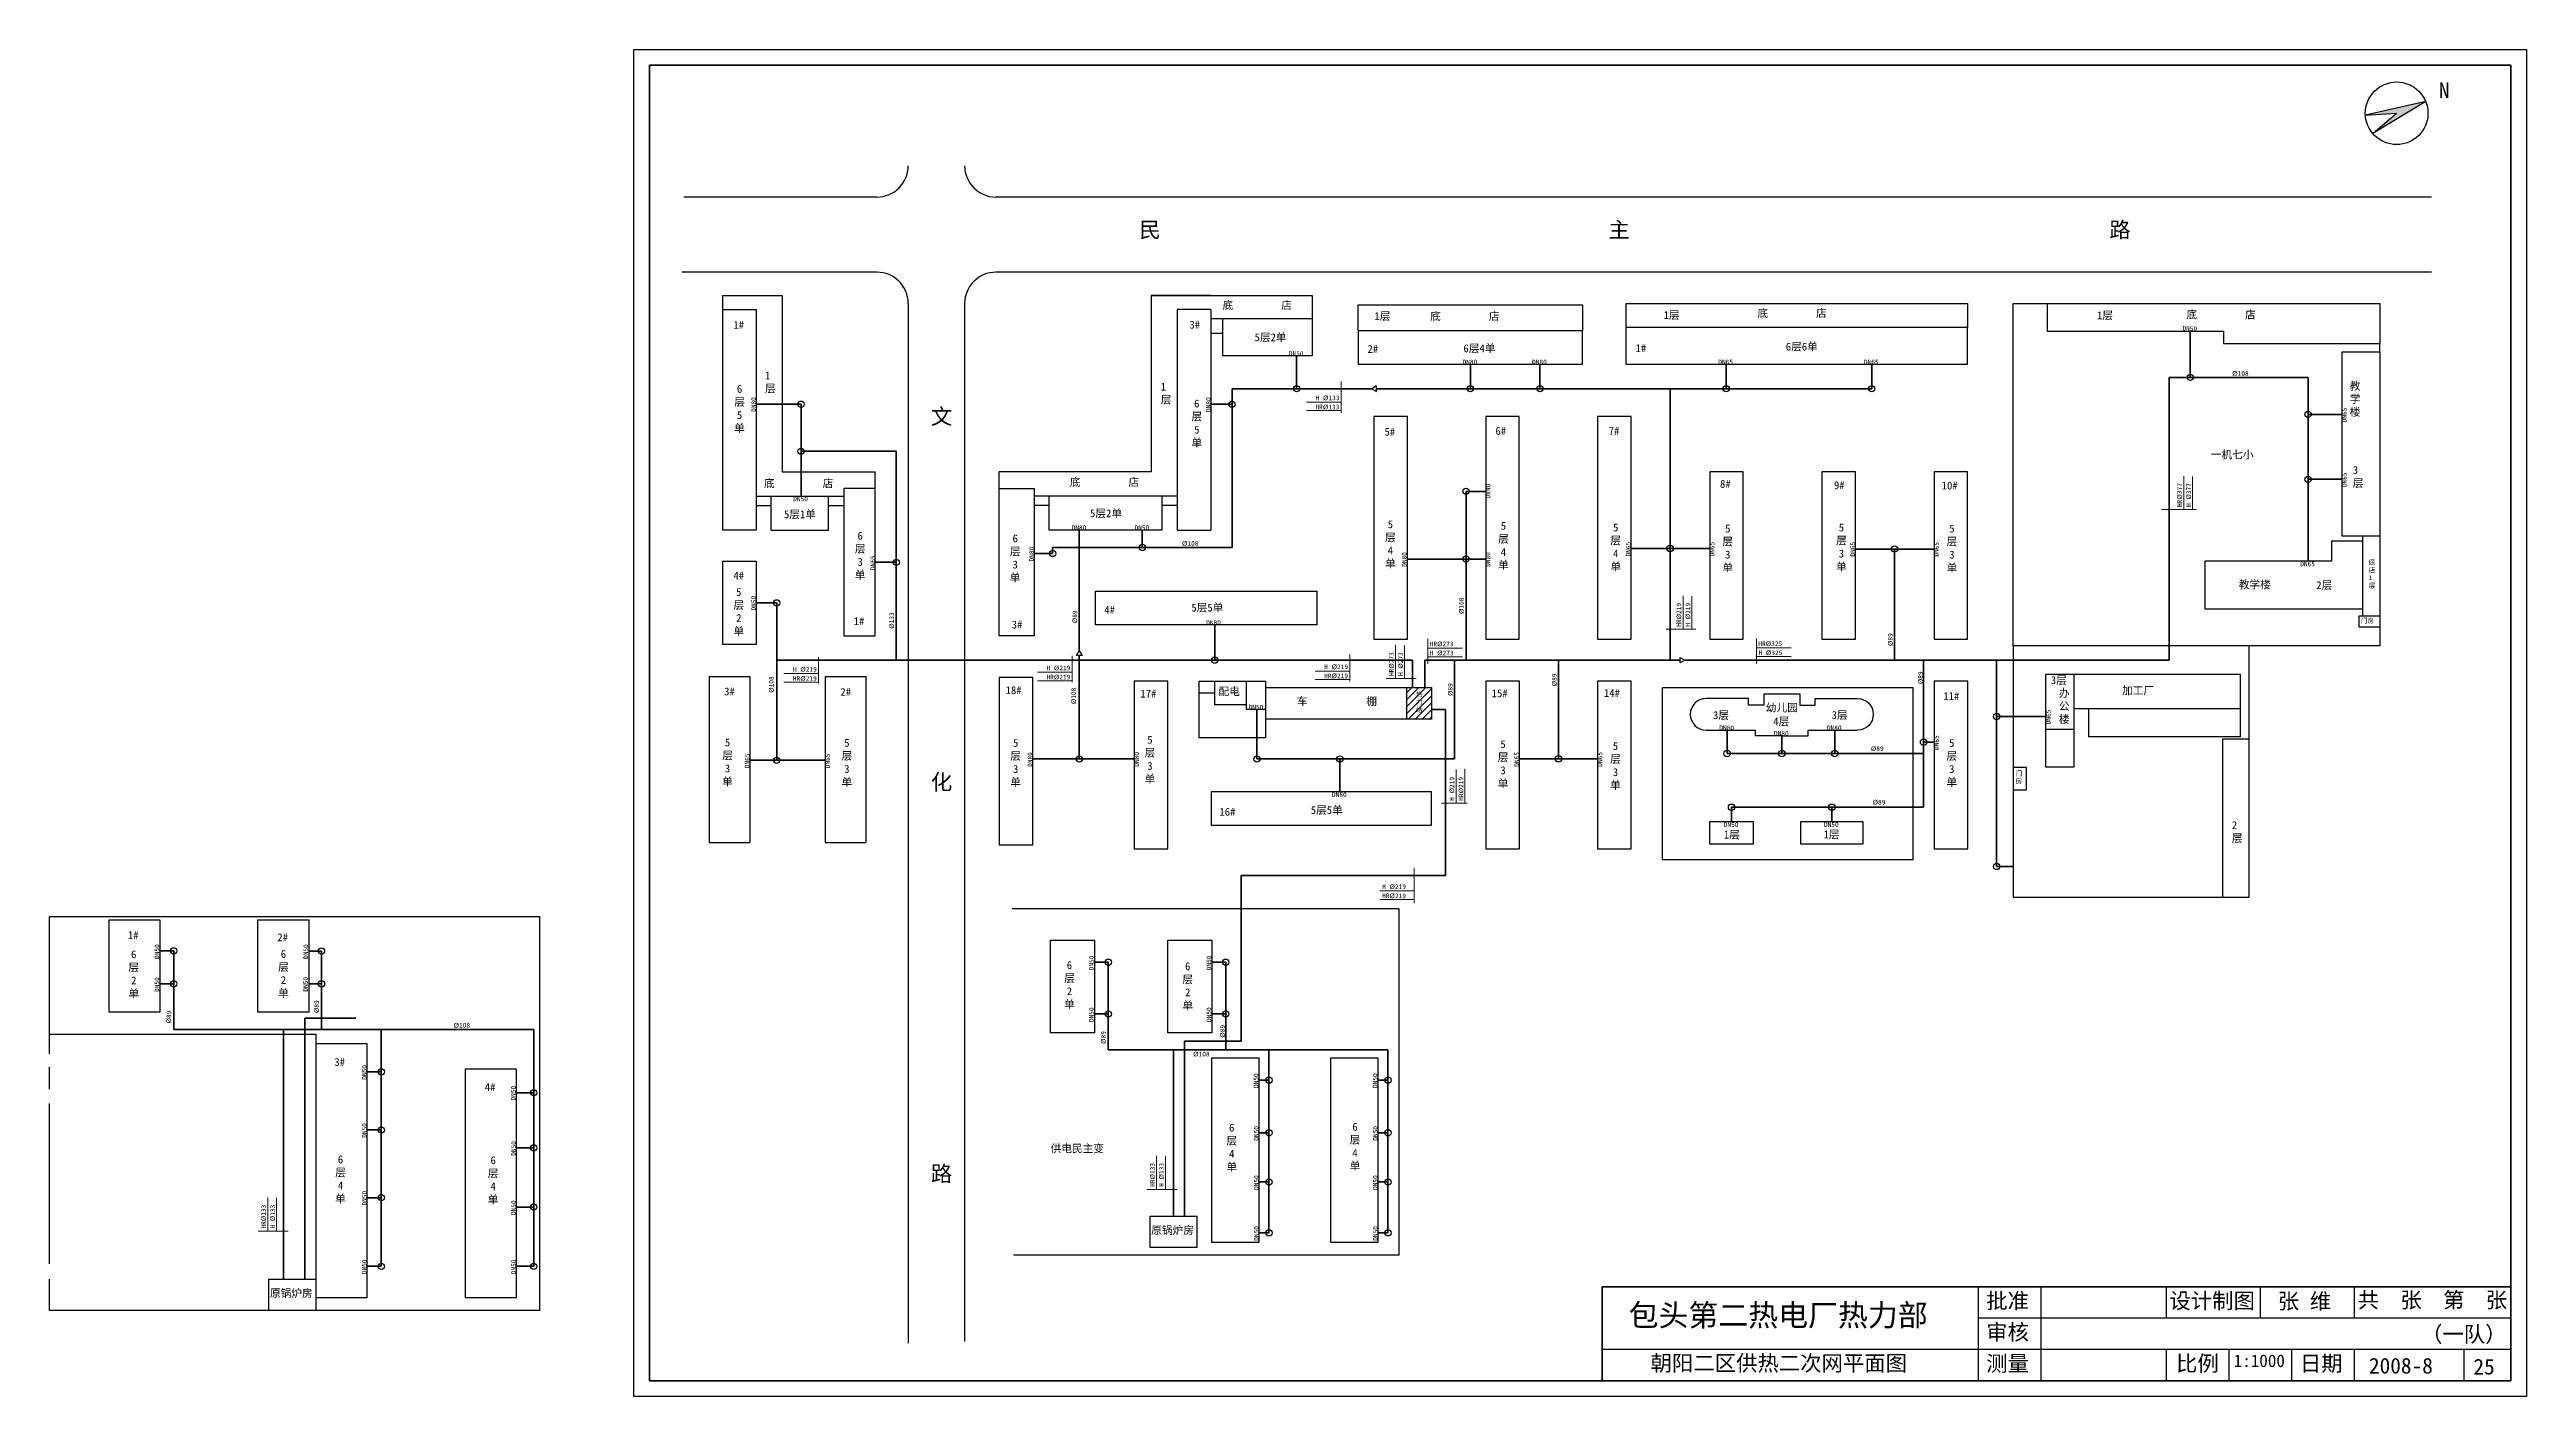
# Model space of a CAD drawing. Header units: millimetres. Extents: x 524 to 1314, y 285 to 715.
import ezdxf

# ---------------------------------------------------------------- set-up
doc = ezdxf.new("R2010")
doc.units = ezdxf.units.MM
doc.layers.add('围栏', color=3, linetype='Continuous')
doc.layers.add('边线', color=1, linetype='Continuous')
doc.layers.add('标注', color=7, linetype='Continuous', lineweight=18)
doc.layers.add('管道', color=7, linetype='Continuous', lineweight=50)

msp = doc.modelspace()

# ---------------------------------------------------------------- hatches: boundary and pattern name
msp.add_hatch(color=256).paths.add_polyline_path([(1282.03, 698.75), (1262.78, 694.35), (1272.76, 695), (1265.14, 688.52)])
h = msp.add_hatch()
h.set_pattern_fill('ANSI31', color=256, scale=0.5, style=0)
h.paths.add_polyline_path([(964.74, 511.66), (956.74, 511.66), (956.74, 501.56), (964.74, 501.56)])
h.paths.add_polyline_path([(959.39, 510.69), (962.18, 510.69), (962.18, 502.59), (959.39, 502.59)], flags=24)

# ---------------------------------------------------------------- linework, layer by layer
at = {"lineweight": 40}
for p, q in [((715.18, 290.35), (715.18, 710.35)), ((715.18, 710.35), (1309.18, 710.35)), ((1309.18, 710.35), (1309.18, 290.35)), ((1309.18, 320.35), (1019.18, 320.35)), ((1019.18, 320.35), (1019.18, 290.35)), ((1309.18, 290.35), (715.18, 290.35))]:
    msp.add_line(p, q, dxfattribs=at)
for p, q in [((1282.03, 698.75), (1262.78, 694.35)), ((1282.03, 698.75), (1265.14, 688.52)), ((1262.78, 694.35), (1272.76, 695)), ((1265.14, 688.52), (1272.76, 695)), ((787.74, 668.26), (726.17, 668.26)), ((1283.86, 668.26), (825.74, 668.26)), ((787.74, 644.26), (725.53, 644.26)), ((1283.86, 644.26), (825.74, 644.26)), ((738.44, 636.86), (757.54, 636.86)), ((738.44, 636.86), (738.44, 632.36)), ((757.54, 636.86), (757.54, 580.56)), ((797.74, 634.26), (797.74, 302.32)), ((815.74, 634.26), (815.74, 302.94)), ((875.24, 636.86), (875.24, 580.56)), ((894.34, 636.86), (875.24, 636.86)), ((875.24, 636.86), (926.64, 636.86)), ((926.64, 636.86), (926.64, 629.36)), ((941.34, 633.86), (1012.94, 633.86)), ((941.34, 625.56), (941.34, 633.86)), ((1012.94, 633.86), (1012.94, 625.56)), ((1026.84, 626.66), (1026.84, 634.26)), ((1026.84, 634.26), (1135.84, 634.26)), ((1135.84, 634.26), (1135.84, 626.66)), ((1161.24, 634.26), (1161.24, 625.46)), ((1161.24, 634.26), (1267.34, 634.26)), ((1267.34, 634.26), (1267.34, 621.46)), ((738.44, 632.36), (738.44, 561.96)), ((738.44, 632.36), (749.24, 632.36)), ((749.24, 632.36), (749.24, 561.96)), ((883.54, 632.36), (883.54, 561.96)), ((894.34, 632.36), (883.54, 632.36)), ((894.34, 632.36), (894.34, 561.96)), ((926.64, 629.36), (894.34, 629.36)), ((898.14, 624.66), (894.34, 624.66)), ((898.14, 617.56), (898.14, 629.36)), ((926.64, 629.36), (926.64, 617.56)), ((1012.94, 625.56), (941.34, 625.56)), ((941.34, 625.56), (941.34, 614.86)), ((1012.94, 614.86), (1012.94, 625.56)), ((1026.84, 614.86), (1026.84, 626.66)), ((1135.84, 626.66), (1026.84, 626.66)), ((1135.84, 614.86), (1135.84, 626.66)), ((1161.24, 625.46), (1217.54, 625.46)), ((1217.54, 625.46), (1217.54, 621.46)), ((926.64, 617.56), (898.14, 617.56)), ((1217.54, 621.46), (1267.34, 621.46)), ((1255.34, 559.96), (1255.34, 618.86)), ((1255.34, 618.86), (1267.34, 618.86)), ((1267.34, 618.86), (1267.34, 559.96)), ((941.34, 614.86), (1012.94, 614.86)), ((1026.84, 614.86), (1135.84, 614.86)), ((946.34, 598.16), (946.34, 527.16)), ((957.04, 598.16), (946.34, 598.16)), ((957.04, 527.16), (957.04, 598.16)), ((992.74, 598.16), (982.04, 598.16)), ((982.04, 598.16), (982.04, 527.16)), ((992.74, 527.16), (992.74, 598.16)), ((1028.44, 598.16), (1017.74, 598.16)), ((1017.74, 598.16), (1017.74, 527.16)), ((1028.44, 527.16), (1028.44, 598.16)), ((757.54, 580.56), (787.24, 580.56)), ((787.24, 575.16), (787.24, 580.56)), ((826.74, 575.16), (826.74, 580.56)), ((875.24, 580.56), (826.74, 580.56)), ((1064.24, 580.56), (1053.54, 580.56)), ((1053.54, 580.56), (1053.54, 527.16)), ((1064.24, 527.16), (1064.24, 580.56)), ((1089.34, 580.56), (1089.34, 527.16)), ((1100.04, 580.56), (1089.34, 580.56)), ((1100.04, 527.16), (1100.04, 580.56)), ((1125.14, 580.56), (1125.14, 527.16)), ((1135.84, 580.56), (1125.14, 580.56)), ((1135.84, 527.16), (1135.84, 580.56)), ((749.24, 572.76), (777.14, 572.76)), ((749.24, 569.76), (754.04, 569.76)), ((754.04, 561.96), (754.04, 572.76)), ((772.34, 561.96), (772.34, 572.76)), ((772.34, 569.76), (777.14, 569.76)), ((787.24, 575.16), (777.14, 575.16)), ((777.14, 575.16), (777.14, 528.16)), ((787.24, 528.16), (787.24, 575.16)), ((826.74, 575.16), (837.94, 575.16)), ((826.74, 528.16), (826.74, 575.16)), ((837.94, 575.16), (837.94, 528.16)), ((883.54, 572.76), (837.94, 572.76)), ((842.74, 569.76), (837.94, 569.76)), ((842.74, 561.96), (842.74, 572.76)), ((878.74, 561.96), (878.74, 572.76)), ((883.54, 569.76), (878.74, 569.76)), ((749.24, 561.96), (738.44, 561.96)), ((754.04, 561.96), (772.34, 561.96)), ((878.74, 561.96), (842.74, 561.96)), ((883.54, 561.96), (894.34, 561.96)), ((1251.94, 558.51), (1251.94, 552.01)), ((1251.94, 558.51), (1261.84, 558.51)), ((1267.34, 559.96), (1255.34, 559.96)), ((1261.84, 559.96), (1261.84, 534.61)), ((1267.34, 559.96), (1267.34, 534.61)), ((738.44, 551.96), (738.44, 525.46)), ((738.44, 551.96), (749.24, 551.96)), ((749.24, 551.96), (749.24, 525.46)), ((1251.94, 552.01), (1211.54, 552.01)), ((1211.54, 552.01), (1211.54, 536.81)), ((857.54, 542.46), (928.14, 542.46)), ((857.54, 531.66), (857.54, 542.46)), ((928.14, 542.46), (928.14, 531.66)), ((928.14, 531.66), (857.54, 531.66)), ((1211.54, 536.81), (1261.84, 536.81)), ((1260.84, 530.91), (1260.84, 534.61)), ((1260.84, 534.61), (1267.34, 534.61)), ((1267.34, 530.91), (1260.84, 530.91)), ((1267.34, 534.61), (1267.34, 530.91)), ((749.24, 525.46), (738.44, 525.46)), ((777.14, 528.16), (787.24, 528.16)), ((837.94, 528.16), (826.74, 528.16)), ((946.34, 527.16), (957.04, 527.16)), ((982.04, 527.16), (992.74, 527.16)), ((1017.74, 527.16), (1028.44, 527.16)), ((1053.54, 527.16), (1064.24, 527.16)), ((1089.34, 527.16), (1100.04, 527.16)), ((1125.14, 527.16), (1135.84, 527.16)), ((734.24, 515.16), (734.24, 462.16)), ((734.24, 515.16), (747.24, 515.16)), ((747.24, 515.16), (747.24, 462.16)), ((771.24, 515.16), (784.24, 515.16)), ((771.24, 515.16), (771.24, 462.16)), ((784.24, 515.16), (784.24, 462.16)), ((826.74, 514.91), (826.74, 461.41)), ((837.49, 514.91), (826.74, 514.91)), ((837.49, 461.41), (837.49, 514.91)), ((1160.84, 498.41), (1160.84, 515.91)), ((1160.84, 515.91), (1169.74, 515.91)), ((1169.74, 515.91), (1169.74, 498.41)), ((1169.74, 515.91), (1222.81, 515.91)), ((1222.81, 515.91), (1222.81, 504.91)), ((880.64, 513.66), (869.89, 513.66)), ((869.89, 513.66), (869.89, 460.16)), ((880.64, 460.16), (880.64, 513.66)), ((890.54, 513.66), (911.74, 513.66)), ((890.54, 495.66), (890.54, 513.66)), ((895.64, 509.91), (890.54, 509.91)), ((895.64, 506.17), (895.64, 513.66)), ((905.74, 506.17), (895.64, 506.17)), ((905.74, 504.66), (905.74, 513.66)), ((911.74, 513.66), (911.74, 495.66)), ((911.74, 513.66), (911.74, 511.66)), ((911.74, 511.66), (956.74, 511.66)), ((956.74, 511.66), (956.74, 501.56)), ((956.74, 511.66), (964.74, 511.66)), ((964.74, 511.66), (964.74, 501.56)), ((982.04, 513.66), (982.04, 460.16)), ((992.79, 513.66), (982.04, 513.66)), ((992.79, 460.16), (992.79, 513.66)), ((1028.49, 513.66), (1017.74, 513.66)), ((1017.74, 513.66), (1017.74, 460.16)), ((1028.49, 460.16), (1028.49, 513.66)), ((1065.94, 506.06), (1065.94, 508.16)), ((1070.84, 506.06), (1065.94, 506.06)), ((1070.84, 509.66), (1082.24, 509.66)), ((1070.84, 509.66), (1070.84, 506.06)), ((1082.24, 509.66), (1082.24, 506.06)), ((1082.24, 506.06), (1087.14, 506.06)), ((1087.14, 506.06), (1087.14, 508.16)), ((1125.14, 513.66), (1125.14, 460.16)), ((1135.89, 513.66), (1125.14, 513.66)), ((1135.89, 460.16), (1135.89, 513.66)), ((911.74, 504.66), (905.74, 504.66)), ((956.74, 501.56), (911.74, 501.56)), ((964.74, 501.56), (956.74, 501.56)), ((1052.39, 498.06), (1068.14, 498.06)), ((1068.14, 496.26), (1068.14, 498.06)), ((1084.94, 496.26), (1084.94, 498.06)), ((1084.94, 498.06), (1100.69, 498.06)), ((1160.84, 486.21), (1160.84, 498.41)), ((1160.84, 498.41), (1169.74, 498.41)), ((1222.81, 504.91), (1169.74, 504.91)), ((1169.74, 498.41), (1169.74, 486.21)), ((1174.54, 495.91), (1174.54, 504.91)), ((1222.81, 504.91), (1222.81, 495.91)), ((911.74, 495.66), (890.54, 495.66)), ((1076.54, 496.26), (1068.14, 496.26)), ((1076.54, 496.26), (1084.94, 496.26)), ((1222.81, 495.91), (1174.54, 495.91)), ((1217.24, 444.71), (1217.24, 495.31)), ((1217.24, 495.31), (1225.64, 495.31)), ((1225.64, 444.71), (1225.64, 495.31)), ((1150.34, 486.21), (1154.54, 486.21)), ((1154.54, 486.21), (1154.54, 478.91)), ((1169.74, 486.21), (1160.84, 486.21)), ((964.74, 478.36), (894.39, 478.36)), ((894.39, 478.36), (894.39, 467.76)), ((964.74, 467.76), (964.74, 478.36)), ((1154.54, 478.91), (1150.34, 478.91)), ((894.39, 467.76), (964.74, 467.76)), ((1067.49, 468.76), (1053.49, 468.76)), ((1053.49, 468.76), (1053.49, 461.76)), ((1067.49, 461.76), (1067.49, 468.76)), ((1102.49, 468.76), (1082.49, 468.76)), ((1082.49, 468.76), (1082.49, 461.76)), ((1102.49, 461.76), (1102.49, 468.76)), ((734.24, 462.16), (747.24, 462.16)), ((771.24, 462.16), (784.24, 462.16)), ((826.74, 461.41), (837.49, 461.41)), ((869.89, 460.16), (880.64, 460.16)), ((982.04, 460.16), (992.79, 460.16)), ((1017.74, 460.16), (1028.49, 460.16)), ((1053.49, 461.76), (1067.49, 461.76)), ((1082.49, 461.76), (1102.49, 461.76)), ((1125.14, 460.16), (1135.89, 460.16)), ((1217.24, 444.71), (1225.64, 444.71)), ((542.6, 437.46), (558.9, 437.46)), ((542.6, 437.46), (542.6, 408.06)), ((558.9, 437.46), (558.9, 408.06)), ((590.1, 437.46), (590.1, 408.06)), ((590.1, 437.46), (606.4, 437.46)), ((606.4, 437.46), (606.4, 408.06)), ((843.14, 401.49), (843.14, 430.99)), ((843.14, 430.99), (857.14, 430.99)), ((857.14, 430.99), (857.14, 401.49)), ((880.64, 430.99), (894.64, 430.99)), ((880.64, 401.49), (880.64, 430.99)), ((894.64, 430.99), (894.64, 401.49)), ((558.9, 408.06), (542.6, 408.06)), ((606.4, 408.06), (590.1, 408.06)), ((608.7, 398.06), (625, 398.06)), ((608.7, 398.06), (608.7, 316.34)), ((625, 398.06), (625, 316.81)), ((857.14, 401.49), (843.14, 401.49)), ((894.64, 401.49), (880.64, 401.49)), ((656.3, 389.81), (656.3, 316.81)), ((672.6, 389.81), (656.3, 389.81)), ((672.6, 389.81), (672.6, 316.81)), ((894.64, 334.49), (894.64, 393.49)), ((894.64, 393.49), (909.64, 393.49)), ((909.64, 393.49), (909.64, 334.49)), ((909.64, 393.49), (909.64, 334.49)), ((932.64, 393.49), (947.64, 393.49)), ((932.64, 334.49), (932.64, 393.49)), ((947.64, 393.49), (947.64, 334.49)), ((874.93, 342.9), (889.93, 342.9)), ((874.93, 332.9), (874.93, 342.9)), ((889.93, 332.9), (889.93, 342.9)), ((889.93, 332.9), (874.93, 332.9)), ((909.64, 334.49), (894.64, 334.49)), ((947.64, 334.49), (932.64, 334.49)), ((593.7, 312.81), (593.7, 322.81)), ((593.7, 322.81), (608.7, 322.81)), ((625, 316.81), (608.7, 316.81)), ((672.6, 316.81), (656.3, 316.81)), ((1139.18, 320.35), (1139.18, 290.35)), ((1159.18, 320.35), (1159.18, 290.35)), ((1199.18, 320.35), (1199.18, 310.35)), ((1229.22, 320.35), (1229.22, 310.35)), ((1259.18, 320.35), (1259.18, 310.35)), ((608.7, 312.81), (593.7, 312.81)), ((1309.18, 310.35), (1139.18, 310.35)), ((1309.18, 300.35), (1019.18, 300.35)), ((1199.18, 300.35), (1199.18, 290.35)), ((1219.18, 300.35), (1219.18, 290.35)), ((1239.18, 300.35), (1239.18, 290.35)), ((1259.18, 300.35), (1259.18, 290.35)), ((1294.18, 300.35), (1294.18, 290.35))]:
    msp.add_line(p, q)
for points in [[(945.73, 607.08), (947.23, 606.21), (947.23, 607.94)], [(852.34, 523.39), (853.21, 521.89), (851.48, 521.89)], [(1045.55, 520.4), (1044.05, 519.54), (1044.05, 521.27)]]:
    msp.add_lwpolyline(points, close=True)
for points in [[(1065.94, 508.16), (1052.39, 508.16, 1), (1052.39, 498.06, -1)], [(1087.14, 508.16), (1100.69, 508.16, -1), (1100.69, 498.06, -1)]]:
    msp.add_lwpolyline(points, format="xyb")
for centre, radius in [((1272.76, 695), 10), ((1206.88, 610.69), 1), ((763.52, 602.12), 1), ((901.08, 602.1), 1), ((921.68, 607.08), 1), ((977.14, 607.08), 1), ((999.35, 607.08), 1), ((1058.79, 607.08), 1), ((1105.24, 607.08), 1), ((1244.5, 598.88), 1), ((763.52, 587.11), 1), ((1244.5, 578.17), 1), ((975.77, 574.3), 1), ((843.81, 554.47), 1), ((872.45, 556.38), 1), ((975.77, 552.68), 1), ((1040.9, 556.07), 1), ((1112.5, 555.88), 1), ((793.92, 551.66), 1), ((755.77, 538.71), 1), ((895.57, 520.4), 1), ((1145.09, 502.41), 1), ((1059.08, 490.6), 1), ((1076.54, 490.6), 1), ((1093.44, 490.6), 1), ((1121.77, 494.24), 1), ((755.77, 488.46), 1), ((852.34, 488.89), 1), ((909.04, 488.87), 1), ((935.48, 488.87), 1), ((1005.28, 488.9), 1), ((1060.49, 473.49), 1), ((1092.49, 473.49), 1), ((1145.09, 454.55), 1), ((563.34, 427.61), 1), ((610.48, 427.53), 1), ((861.58, 424), 1), ((899.08, 424), 1), ((563.34, 417.07), 1), ((610.48, 417.07), 1), ((861.58, 407.46), 1), ((899.08, 407.46), 1), ((629.57, 389), 1), ((912.85, 386.34), 1), ((950.85, 386.34), 1), ((678.21, 382.33), 1), ((629.57, 370.42), 1), ((678.21, 364.71), 1), ((912.85, 369.53), 1), ((950.85, 369.53), 1), ((629.57, 348.8), 1), ((912.85, 353.82), 1), ((950.85, 353.82), 1), ((678.21, 345.81), 1), ((912.85, 337.58), 1), ((950.85, 337.58), 1), ((629.57, 326.9), 1), ((678.21, 326.9), 1)]:
    msp.add_circle(centre, radius)
for centre, start, end in [((787.74, 678.26), 270, 0), ((825.74, 678.26), 180, 270), ((787.74, 634.26), 0, 90), ((825.74, 634.26), 90, 180)]:
    msp.add_arc(centre, 10, start, end)
at = {"layer": '围栏'}
for p, q in [((1150.34, 634.26), (1161.24, 634.26)), ((1150.34, 525.01), (1150.34, 634.26)), ((1267.34, 618.86), (1267.34, 621.46)), ((1267.34, 530.91), (1267.34, 525.01)), ((1267.34, 525.01), (1150.34, 525.01)), ((1150.34, 525.01), (1150.34, 444.71)), ((1225.64, 495.31), (1225.64, 525.01)), ((1038.49, 456.76), (1038.49, 511.56)), ((1118.49, 511.56), (1038.49, 511.56)), ((1118.49, 456.76), (1118.49, 511.56)), ((1038.49, 456.76), (1118.49, 456.76)), ((1150.34, 444.71), (1217.24, 444.71)), ((523.7, 438.61), (680.1, 438.61)), ((523.7, 394.76), (523.7, 438.61)), ((680.1, 438.61), (680.1, 312.81)), ((954.39, 441.04), (830.88, 441.04)), ((954.39, 330.49), (954.39, 441.04)), ((523.7, 401.06), (608.7, 401.06)), ((608.7, 401.06), (608.7, 312.81)), ((523.7, 383.48), (523.7, 390.52)), ((523.7, 327.71), (523.7, 378.92)), ((954.39, 330.49), (831.3, 330.49)), ((523.7, 312.81), (523.7, 322.75)), ((680.1, 312.81), (523.7, 312.81))]:
    msp.add_line(p, q, dxfattribs=at)
at = {"layer": '标注'}
for p, q in [((935.95, 599.39), (935.95, 609.42)), ((935.95, 602.77), (924.86, 602.77)), ((935.95, 600.06), (924.86, 600.06)), ((1204.82, 568.51), (1204.82, 579.17)), ((1207.62, 568.51), (1207.62, 579.09)), ((1208.83, 568.51), (1197.76, 568.51)), ((1045.04, 530.3), (1045.04, 540.96)), ((1047.84, 530.3), (1047.84, 540.87)), ((1049.06, 530.3), (1039.61, 530.3)), ((850.07, 513.36), (850.07, 521.8)), ((938.7, 513.73), (938.7, 522.18)), ((953.3, 514.53), (953.3, 525.19)), ((956.1, 514.53), (956.1, 525.11)), ((963.57, 519.22), (963.57, 527.22)), ((963.57, 524.23), (974.67, 524.23)), ((1068.47, 519.29), (1068.47, 527.3)), ((1068.47, 524.3), (1079.56, 524.3)), ((769.15, 516.12), (758.05, 516.12)), ((769.15, 512.92), (769.15, 521.36)), ((850.07, 516.56), (838.97, 516.56)), ((850.07, 513.85), (838.97, 513.85)), ((938.7, 516.93), (927.61, 516.93)), ((938.7, 514.23), (927.61, 514.23)), ((959.82, 514.53), (950.23, 514.53)), ((963.57, 521.52), (974.67, 521.52)), ((1068.47, 521.6), (1079.56, 521.6)), ((769.15, 513.41), (758.05, 513.41)), ((972.61, 474.72), (972.61, 485.53)), ((975.41, 474.72), (975.41, 485.71)), ((976.12, 474.72), (967.94, 474.72)), ((959.18, 442.82), (959.18, 453.96)), ((948.2, 446.72), (959.18, 446.72)), ((948.36, 444.02), (959.18, 444.02)), ((877.01, 351.47), (877.01, 362.14)), ((879.81, 351.47), (879.81, 362.05)), ((593.37, 338.16), (593.37, 348.82)), ((596.17, 338.16), (596.17, 348.73)), ((883.53, 351.47), (873.93, 351.47)), ((599.89, 338.16), (590.29, 338.16))]:
    msp.add_line(p, q, dxfattribs=at)
at = {"layer": '管道'}
for p, q in [((1206.88, 610.69), (1206.88, 625.46)), ((921.68, 607.08), (921.68, 617.56)), ((977.14, 614.86), (977.14, 607.08)), ((999.35, 607.08), (999.35, 614.86)), ((1058.79, 607.08), (1058.79, 614.86)), ((1105.24, 607.08), (1105.24, 614.86)), ((1200.18, 520.4), (1200.18, 610.69)), ((1200.18, 610.69), (1244.5, 610.69)), ((1244.5, 610.69), (1244.5, 552.01)), ((763.52, 602.12), (749.24, 602.12)), ((763.52, 587.11), (763.52, 602.12)), ((901.08, 602.1), (894.34, 602.1)), ((901.08, 607.08), (901.08, 556.38)), ((945.73, 607.08), (901.08, 607.08)), ((1040.9, 607.08), (947.23, 607.08)), ((1040.9, 520.4), (1040.9, 607.08)), ((1040.9, 607.08), (1105.24, 607.08)), ((1244.5, 598.88), (1255.34, 598.88)), ((793.92, 587.11), (763.52, 587.11)), ((763.52, 587.11), (763.52, 572.76)), ((793.92, 520.4), (793.92, 587.11)), ((1244.5, 578.17), (1255.34, 578.17)), ((975.77, 552.68), (975.77, 574.3)), ((975.77, 574.3), (982.04, 574.3)), ((852.34, 523.39), (852.34, 561.96)), ((872.45, 556.38), (872.45, 561.96)), ((843.81, 554.47), (837.94, 554.47)), ((901.08, 556.38), (843.81, 556.38)), ((843.81, 556.38), (843.81, 554.47)), ((1040.9, 556.07), (1028.44, 556.07)), ((1040.9, 556.07), (1053.54, 556.07)), ((1112.5, 555.88), (1100.04, 555.88)), ((1112.5, 520.4), (1112.5, 555.88)), ((1112.5, 555.88), (1125.14, 555.88)), ((787.24, 551.66), (793.92, 551.66)), ((975.77, 552.68), (957.04, 552.68)), ((975.77, 520.4), (975.77, 552.68)), ((975.77, 552.68), (982.04, 552.68)), ((755.77, 538.71), (749.24, 538.71)), ((755.77, 520.4), (755.77, 538.71)), ((895.57, 520.4), (895.57, 531.66)), ((852.34, 520.4), (852.34, 521.89)), ((958.66, 520.4), (755.77, 520.4)), ((755.77, 520.4), (755.77, 488.46)), ((852.34, 520.4), (852.34, 488.89)), ((958.66, 511.66), (958.66, 520.4)), ((962.66, 511.66), (962.66, 520.4)), ((962.66, 520.4), (1044.05, 520.4)), ((972.1, 520.4), (972.1, 488.87)), ((1005.28, 520.4), (1005.28, 488.9)), ((1045.55, 520.4), (1145.09, 520.4)), ((1121.77, 520.4), (1121.77, 473.49)), ((1145.09, 520.4), (1145.09, 454.55)), ((1145.09, 520.4), (1200.18, 520.4)), ((909.04, 488.87), (909.04, 504.66)), ((964.74, 504.66), (969.25, 504.66)), ((969.25, 504.66), (969.25, 451.65)), ((1059.08, 490.6), (1059.08, 498.06)), ((1093.44, 490.6), (1093.44, 498.06)), ((1145.09, 502.41), (1160.84, 502.41)), ((1121.77, 490.6), (1059.08, 490.6)), ((1076.54, 496.26), (1076.54, 490.6)), ((1121.77, 494.24), (1125.14, 494.24)), ((755.77, 488.46), (747.24, 488.46)), ((755.77, 488.46), (771.24, 488.46)), ((852.34, 488.89), (837.49, 488.89)), ((852.34, 488.89), (869.89, 488.89)), ((935.48, 488.87), (909.04, 488.87)), ((972.1, 488.87), (935.48, 488.87)), ((935.48, 488.87), (935.48, 478.36)), ((1005.28, 488.9), (992.79, 488.9)), ((1005.28, 488.9), (1017.74, 488.9)), ((1121.77, 473.49), (1060.49, 473.49)), ((1060.49, 468.76), (1060.49, 473.49)), ((1092.49, 468.76), (1092.49, 473.49)), ((969.25, 451.65), (903.99, 451.65)), ((903.99, 451.65), (903.99, 398.73)), ((1145.09, 454.55), (1150.34, 454.55)), ((563.34, 427.61), (558.9, 427.61)), ((563.34, 402.53), (563.34, 427.61)), ((610.48, 427.53), (606.4, 427.53)), ((610.48, 402.53), (610.48, 427.53)), ((861.58, 424), (857.14, 424)), ((861.58, 396), (861.58, 424)), ((899.08, 424), (894.64, 424)), ((899.08, 396), (899.08, 424)), ((563.34, 417.07), (558.9, 417.07)), ((610.48, 417.07), (606.4, 417.07)), ((621.43, 406.08), (605.15, 406.08)), ((605.15, 406.08), (605.15, 322.81)), ((861.58, 407.46), (857.14, 407.46)), ((899.08, 407.46), (894.64, 407.46)), ((598.41, 402.53), (563.34, 402.53)), ((598.41, 322.81), (598.41, 402.53)), ((598.41, 402.53), (610.48, 402.53)), ((610.48, 402.53), (629.57, 402.53)), ((629.57, 402.53), (629.57, 326.9)), ((629.57, 402.53), (678.21, 402.53)), ((678.21, 402.53), (678.21, 326.9)), ((861.58, 396), (950.85, 396)), ((882.43, 342.9), (882.43, 396)), ((885.9, 342.9), (885.9, 398.73)), ((885.9, 398.73), (903.99, 398.73)), ((912.85, 396), (912.85, 337.58)), ((950.85, 396), (950.85, 337.58)), ((629.57, 389), (625, 389)), ((672.6, 382.33), (678.21, 382.33)), ((909.64, 386.34), (912.85, 386.34)), ((947.64, 386.34), (950.85, 386.34)), ((629.57, 370.42), (625, 370.42)), ((678.21, 364.71), (672.6, 364.71)), ((912.85, 369.53), (909.64, 369.53)), ((950.85, 369.53), (947.64, 369.53)), ((629.57, 348.8), (625, 348.8)), ((912.85, 353.82), (909.64, 353.82)), ((950.85, 353.82), (947.64, 353.82)), ((678.21, 345.81), (672.6, 345.81)), ((912.85, 337.58), (909.64, 337.58)), ((950.85, 337.58), (947.64, 337.58)), ((629.57, 326.9), (625, 326.9)), ((678.21, 326.9), (672.6, 326.9))]:
    msp.add_line(p, q, dxfattribs=at)
at = {"layer": '边线'}
for p, q in [((710.18, 715.35), (1314.18, 715.35)), ((710.18, 285.35), (710.18, 715.35)), ((1314.18, 715.35), (1314.18, 285.35)), ((1314.18, 285.35), (710.18, 285.35))]:
    msp.add_line(p, q, dxfattribs=at)

# ---------------------------------------------------------------- texts
at = {"attachment_point": 1}
for s, insert, char_height, width in [('N', (1286.23, 704.84), 5, 13.437), ('{\\fFangSong_GB2312|b0|i0|c134|p49;批准}', (1141.77, 318.41), 5, 88.5221), ('{\\fFangSong_GB2312|b0|i0|c134|p49;设计制图}', (1200.24, 318.41), 5, 88.5221), ('{\\fFangSong_GB2312|b0|i0|c134|p49;共  张  第  张}', (1260.32, 318.68), 5, 88.5221), ('{\\fSimHei|b0|i0|c134|p2;包头第二热电厂热力部}', (1027.63, 314.81), 7, 133.3392), ('{\\fFangSong_GB2312|b0|i0|c134|p49;审核}', (1141.77, 308.41), 5, 88.5221), ('{\\fSimSun|b0|i0|c134|p54;朝阳二区供热二次网平面图}', (1034.66, 298.51), 5, 120.8579), ('{\\fFangSong_GB2312|b0|i0|c134|p49;测量}', (1141.77, 298.41), 5, 88.5221), ('{\\fFangSong_GB2312|b0|i0|c134|p49;比例}', (1202.36, 298.41), 5, 88.5221), ('{\\fFangSong_GB2312|b0|i0|c134|p49;日期}', (1241.85, 298.41), 5, 88.5221)]:
    msp.add_mtext(s, dxfattribs=dict(at, insert=insert, char_height=char_height, width=width))
at = {"layer": '标注'}
for s, insert, char_height, width, attachment_point in [('{\\fSimSun|b0|i0|c134|p54;民                                          主                                             路}', (871.5, 660.32), 5, 370.0665, 1), ('{\\fSimSun|b0|i0|c134|p54;底         店}', (898.05, 634.97), 2.5, 23.5999, 1), ('{\\fSimSun|b0|i0|c134|p54;底         店}', (1068.74, 632.43), 2.5, 23.5999, 1), ('1#', (741.93, 628.7), 2.5, 6.8406, 1), ('3#', (887.49, 628.76), 2.5, 6.8406, 1), ('5{\\fSimSun|b0|i0|c134|p54;层}2{\\fSimSun|b0|i0|c134|p54;单}', (913.38, 623.33), 2.5, 13.0497, 5), ('1{\\fSimSun|b0|i0|c134|p54;层}', (946.52, 631.5), 2.5, 6.3901, 1), ('{\\fSimSun|b0|i0|c134|p54;底         店}', (964.31, 631.45), 2.5, 23.5999, 1), ('1{\\fSimSun|b0|i0|c134|p54;层}', (1038.79, 631.84), 2.5, 6.3901, 1), ('1{\\fSimSun|b0|i0|c134|p54;层}', (1177.14, 631.76), 2.5, 6.3901, 1), ('DN50', (1204.39, 627.04), 1.5, 5.7342, 1), ('{\\fSimSun|b0|i0|c134|p54;底         店}', (1205.65, 631.95), 2.5, 23.5999, 1), ('DN50', (919.21, 619.06), 1.5, 5.7342, 1), ('2#', (944.3, 621.01), 2.5, 6.8406, 1), ('6{\\fSimSun|b0|i0|c134|p54;层}4{\\fSimSun|b0|i0|c134|p54;单}', (980.04, 619.8), 2.5, 13.0497, 5), ('1#', (1029.87, 621.27), 2.5, 6.8406, 1), ('6{\\fSimSun|b0|i0|c134|p54;层}6{\\fSimSun|b0|i0|c134|p54;单}', (1082.92, 620.35), 2.5, 13.0497, 5), ('1{\\fSimSun|b0|i0|c134|p54;层}', (752.03, 612.56), 2.5, 0.8714, 1), ('1{\\fSimSun|b0|i0|c134|p54;层}', (878.32, 608.96), 2.5, 0.8714, 1), ('DN80', (974.65, 616.36), 1.5, 5.7342, 1), ('DN80', (996.82, 616.36), 1.5, 5.7342, 1), ('DN65', (1056.27, 616.36), 1.5, 5.7342, 1), ('DN65', (1102.74, 616.36), 1.5, 5.7342, 1), ('%%C108', (1220.27, 612.7), 1.5, 14.9469, 1), ('{\\fSimSun|b0|i0|c134|p54;教学楼}', (1257.76, 609.22), 2.5, 2.7533, 1), ('6{\\fSimSun|b0|i0|c134|p54;\\P层\\P}5{\\fSimSun|b0|i0|c134|p54;\\P单}', (743.91, 600.61), 2.5, 13.0497, 5), ('{\\fSimSun|b0|i0|c134|p54;文\\P\\P\\P\\P\\P\\P\\P\\P\\P\\P\\P\\P\\P\\P化\\P\\P\\P\\P\\P\\P\\P\\P\\P\\P\\P\\P\\P\\P\\P路}', (804.97, 600.71), 5, 5.1847, 1), ('6{\\fSimSun|b0|i0|c134|p54;\\P层\\P}5{\\fSimSun|b0|i0|c134|p54;\\P单}', (889.83, 595.95), 2.5, 13.0497, 5), ('HR%%C133', (935.34, 601.98), 1.5, 13.5393, 3), ('H %%C133', (935.37, 604.89), 1.5, 13.5629, 3), ('5#', (949.73, 594.59), 2.5, 6.8406, 1), ('6#', (985.16, 594.83), 2.5, 6.8406, 1), ('7#', (1021.3, 594.83), 2.5, 6.8406, 1), ('{\\fSimSun|b0|i0|c134|p54;\\H0.5x;一机七小}', (1213.44, 587.28), 5, 16.9887, 1), ('{\\fSimSun|b0|i0|c134|p54;底         店}', (751.7, 578.12), 2.5, 23.5999, 1), ('{\\fSimSun|b0|i0|c134|p54;底         店}', (849.3, 578.49), 2.5, 23.5999, 1), ('8#', (1056.82, 577.93), 2.5, 6.8406, 1), ('9#', (1093.18, 577.5), 2.5, 6.8406, 1), ('10#', (1127.56, 577.41), 2.5, 8.1776, 1), ('3{\\fSimSun|b0|i0|c134|p54;层}', (1258.75, 582.35), 2.5, 0.8714, 1), ('DN50', (761.04, 572.65), 1.5, 5.7342, 1), ('5{\\fSimSun|b0|i0|c134|p54;层}1{\\fSimSun|b0|i0|c134|p54;单}', (763.19, 566.82), 2.5, 13.0497, 5), ('6{\\fSimSun|b0|i0|c134|p54;\\P层\\P}3{\\fSimSun|b0|i0|c134|p54;\\P单}', (782.41, 553.73), 2.5, 13.0497, 5), ('DN80', (849.88, 563.46), 1.5, 5.7342, 1), ('5{\\fSimSun|b0|i0|c134|p54;层}2{\\fSimSun|b0|i0|c134|p54;单}', (860.86, 567.13), 2.5, 13.0497, 5), ('DN50', (869.94, 563.46), 1.5, 5.7342, 1), ('5{\\fSimSun|b0|i0|c134|p54;\\P层\\P}4{\\fSimSun|b0|i0|c134|p54;\\P单}', (951.62, 557.4), 2.5, 13.0497, 5), ('5{\\fSimSun|b0|i0|c134|p54;\\P层\\P}4{\\fSimSun|b0|i0|c134|p54;\\P单}', (987.7, 556.91), 2.5, 13.0497, 5), ('5{\\fSimSun|b0|i0|c134|p54;\\P层\\P}4{\\fSimSun|b0|i0|c134|p54;\\P单}', (1023.53, 556.38), 2.5, 13.0497, 5), ('5{\\fSimSun|b0|i0|c134|p54;\\P层\\P}3{\\fSimSun|b0|i0|c134|p54;\\P单}', (1059.28, 556.05), 2.5, 13.0497, 5), ('5{\\fSimSun|b0|i0|c134|p54;\\P层\\P}3{\\fSimSun|b0|i0|c134|p54;\\P单}', (1095.57, 556.37), 2.5, 13.0497, 5), ('5{\\fSimSun|b0|i0|c134|p54;\\P层\\P}3{\\fSimSun|b0|i0|c134|p54;\\P单}', (1130.83, 556.04), 2.5, 13.0497, 5), ('6{\\fSimSun|b0|i0|c134|p54;\\P层\\P}3{\\fSimSun|b0|i0|c134|p54;\\P单}', (831.88, 552.88), 2.5, 13.0497, 5), ('%%C108', (885.1, 558.47), 1.5, 14.9469, 1), ('4#', (741.96, 548.64), 2.5, 6.8406, 1), ('{\\fSimSun|b0|i0|c134|p54;教学楼}', (1222.36, 545.8), 2.5, 17.3635, 1), ('DN65', (1241.99, 551.89), 1.5, 5.7342, 1), ('2{\\fSimSun|b0|i0|c134|p54;层}', (1247.1, 545.6), 2.5, 6.3901, 1), ('{\\fSimSun|b0|i0|c134|p54;底店}1{\\fSimSun|b0|i0|c134|p54;层}', (1263.83, 552.45), 1.5, 1.9377, 1), ('5{\\fSimSun|b0|i0|c134|p54;\\P层\\P}2{\\fSimSun|b0|i0|c134|p54;\\P单}', (743.66, 535.78), 2.5, 13.0497, 5), ('4#', (860.32, 537.72), 2.5, 6.8406, 1), ('5{\\fSimSun|b0|i0|c134|p54;层}5{\\fSimSun|b0|i0|c134|p54;单}', (893.2, 537.03), 2.5, 13.0497, 5), ('1#', (780.34, 534.12), 2.5, 6.8406, 1), ('3#', (830.78, 533.02), 2.5, 6.8406, 1), ('DN80', (892.84, 533.16), 1.5, 5.7342, 1), ('{\\fSimSun|b0|i0|c134|p54;\\H0.9877x;门房}', (1261.35, 533.74), 1.5, 8.0862, 1), ('HR%%C273', (964.16, 526.35), 1.5, 13.5629, 1), ('H %%C273', (964.18, 523.44), 1.5, 13.5393, 1), ('HR%%C325', (1069.05, 526.42), 1.5, 13.5629, 1), ('H %%C325', (1069.08, 523.52), 1.5, 13.5393, 1), ('HR%%C219', (768.54, 515.33), 1.5, 13.5393, 3), ('H %%C219', (768.56, 518.24), 1.5, 13.5629, 3), ('HR%%C219', (849.46, 515.77), 1.5, 13.5393, 3), ('H %%C219', (849.48, 518.67), 1.5, 13.5629, 3), ('HR%%C219', (938.09, 516.14), 1.5, 13.5393, 3), ('H %%C219', (938.12, 519.05), 1.5, 13.5629, 3), ('3{\\fSimSun|b0|i0|c134|p54;层}', (1162.39, 515.27), 2.5, 6.3949, 1), ('3#', (738.99, 511.67), 2.5, 6.8406, 1), ('2#', (776.1, 511.53), 2.5, 6.8406, 1), ('18#', (828.82, 512.07), 2.5, 8.1595, 1), ('17#', (871.85, 510.97), 2.5, 8.3649, 1), ('{\\fSimSun|b0|i0|c134|p54;配电}', (896.78, 511.69), 2.5, 7.817, 1), ('DN50', (906.38, 506.16), 1.5, 5.7342, 1), ('{\\fSimSun|b0|i0|c134|p54;车           棚}', (921.8, 508.51), 2.5, 27.8685, 1), ('{\\fSimSun|b0|i0|c134|p54;热力站}', (959.77, 510.32), 1.5, 1.1651, 1), ('15#', (983.94, 511.09), 2.5, 8.385, 1), ('14#', (1019.77, 511.18), 2.5, 8.2126, 1), ('{\\fSimSun|b0|i0|c134|p54;幼儿园}', (1071.43, 506.5), 2.5, 13.647, 1), ('11#', (1128.1, 510.19), 2.5, 7.6532, 1), ('{\\fSimSun|b0|i0|c134|p54;办公楼}', (1164.96, 511.14), 2.5, 2.1319, 1), ('{\\fSimSun|b0|i0|c134|p54;加工厂}', (1185.11, 511.96), 2.5, 20.5171, 1), ('3{\\fSimSun|b0|i0|c134|p54;层}', (1054.58, 504.09), 2.5, 6.3901, 1), ('DN80', (1056.6, 499.56), 1.5, 5.7342, 1), ('4{\\fSimSun|b0|i0|c134|p54;层}', (1073.8, 502.08), 2.5, 6.6569, 1), ('DN80', (1090.93, 499.56), 1.5, 5.7342, 1), ('3{\\fSimSun|b0|i0|c134|p54;层}', (1092.43, 504.15), 2.5, 6.3901, 1), ('5{\\fSimSun|b0|i0|c134|p54;\\P层\\P}3{\\fSimSun|b0|i0|c134|p54;\\P单}', (740.09, 487.78), 2.5, 13.0497, 5), ('5{\\fSimSun|b0|i0|c134|p54;\\P层\\P}3{\\fSimSun|b0|i0|c134|p54;\\P单}', (778.16, 487.62), 2.5, 13.0497, 5), ('5{\\fSimSun|b0|i0|c134|p54;\\P层\\P}3{\\fSimSun|b0|i0|c134|p54;\\P单}', (832.01, 487.61), 2.5, 13.0497, 5), ('5{\\fSimSun|b0|i0|c134|p54;\\P层\\P}3{\\fSimSun|b0|i0|c134|p54;\\P单}', (874.88, 488.6), 2.5, 13.0497, 5), ('5{\\fSimSun|b0|i0|c134|p54;\\P层\\P}3{\\fSimSun|b0|i0|c134|p54;\\P单}', (987.58, 487.19), 2.5, 13.0497, 5), ('5{\\fSimSun|b0|i0|c134|p54;\\P层\\P}3{\\fSimSun|b0|i0|c134|p54;\\P单}', (1023.45, 486.6), 2.5, 13.0497, 5), ('DN80', (1074.04, 497.76), 1.5, 5.7342, 1), ('%%C89', (1104.95, 492.93), 1.5, 14.9469, 1), ('5{\\fSimSun|b0|i0|c134|p54;\\P层\\P}3{\\fSimSun|b0|i0|c134|p54;\\P单}', (1130.78, 487.6), 2.5, 13.0497, 5), ('{\\fSimSun|b0|i0|c134|p54;门房}', (1151.14, 485), 1.5, 2.537, 1), ('DN80', (932.98, 478.24), 1.5, 5.7342, 1), ('%%C89', (1105.5, 475.83), 1.5, 14.9469, 1), ('16#', (897.06, 473.25), 2.5, 6.8406, 1), ('5{\\fSimSun|b0|i0|c134|p54;层}5{\\fSimSun|b0|i0|c134|p54;单}', (931.32, 472.41), 2.5, 13.0497, 5), ('DN50', (1058, 468.67), 1.5, 5.7342, 1), ('DN50', (1089.99, 468.67), 1.5, 5.7342, 1), ('2{\\fSimSun|b0|i0|c134|p54;层}', (1220.14, 468.98), 2.5, 0.8714, 1), ('1{\\fSimSun|b0|i0|c134|p54;层}', (1058.03, 465.95), 2.5, 6.5357, 1), ('1{\\fSimSun|b0|i0|c134|p54;层}', (1089.85, 466), 2.5, 6.4459, 1), ('H %%C219', (948.98, 448.84), 1.5, 14.4416, 1), ('HR%%C219', (948.98, 445.93), 1.5, 14.4416, 1), ('1#', (548.72, 433.87), 2.5, 6.8406, 1), ('6{\\fSimSun|b0|i0|c134|p54;\\P层\\P}2{\\fSimSun|b0|i0|c134|p54;\\P单}', (550.57, 420.13), 2.5, 13.0497, 5), ('2#', (596.39, 433.19), 2.5, 6.8406, 1), ('6{\\fSimSun|b0|i0|c134|p54;\\P层\\P}2{\\fSimSun|b0|i0|c134|p54;\\P单}', (598.34, 420.23), 2.5, 13.0497, 5), ('6{\\fSimSun|b0|i0|c134|p54;\\P层\\P}2{\\fSimSun|b0|i0|c134|p54;\\P单}', (849.19, 416.66), 2.5, 13.0497, 5), ('6{\\fSimSun|b0|i0|c134|p54;\\P层\\P}2{\\fSimSun|b0|i0|c134|p54;\\P单}', (886.94, 416.31), 2.5, 13.0497, 5), ('%%C108', (652.64, 404.61), 1.5, 14.9469, 1), ('%%C108', (888.67, 395.42), 1.5, 14.9469, 1), ('3#', (614.59, 393.39), 2.5, 6.8406, 1), ('4#', (662.6, 385.34), 2.5, 6.8406, 1), ('6{\\fSimSun|b0|i0|c134|p54;\\P层\\P}4{\\fSimSun|b0|i0|c134|p54;\\P单}', (900.99, 364.77), 2.5, 13.0497, 5), ('6{\\fSimSun|b0|i0|c134|p54;\\P层\\P}4{\\fSimSun|b0|i0|c134|p54;\\P单}', (940.32, 365.05), 2.5, 13.0497, 5), ('{\\fSimSun|b0|i0|c134|p54;供电民主变}', (843.17, 365.76), 2.5, 46.6514, 1), ('6{\\fSimSun|b0|i0|c134|p54;\\P层\\P}4{\\fSimSun|b0|i0|c134|p54;\\P单}', (616.56, 354.64), 2.5, 13.0497, 5), ('6{\\fSimSun|b0|i0|c134|p54;\\P层\\P}4{\\fSimSun|b0|i0|c134|p54;\\P单}', (665.28, 354.38), 2.5, 13.0497, 5), ('{\\fSimSun|b0|i0|c134|p54;原锅炉房}', (875.27, 339.67), 2.5, 15.5945, 1), ('{\\fSimSun|b0|i0|c134|p54;原锅炉房}', (594.04, 319.59), 2.5, 15.5945, 1), ('{\\fKaiTi_GB2312|b0|i0|c134|p49;张 维}', (1234.82, 318.29), 5, 30.3874, 1), ('{\\fKaiTi_GB2312|b0|i0|c134|p49;（一队）}', (1280.55, 307.74), 5, 30.3874, 1), ('{\\H0.8x;1:1000}', (1220.76, 298.75), 5, 42.6517, 1), ('2008-8', (1263.91, 297.68), 5, 42.6517, 1), ('25', (1297.26, 297.36), 5, 42.6517, 1)]:
    msp.add_mtext(s, dxfattribs=dict(at, insert=insert, char_height=char_height, width=width, attachment_point=attachment_point))
at = {"layer": '标注', "char_height": 1.5, "attachment_point": 1}
for s, insert, width, rotation in [('DN80', (747.64, 599.65), 13.3668, 90), ('DN80', (892.8, 599.63), 13.3668, 90), ('DN65', (1255.34, 596.34), 13.3668, 90), ('DN65', (1255.34, 575.65), 13.3668, 90), ('DN80', (983.54, 576.69), 5.7342, 270), ('HR%%C377', (1202.7, 569.32), 12.7309, 90), ('H %%C377', (1205.6, 569.32), 12.7309, 90), ('DN80', (836.31, 551.91), 6.6651, 90), ('DN80', (955.29, 550.21), 13.3668, 90), ('DN80', (982.04, 550.2), 13.3668, 90), ('DN65', (1026.75, 553.52), 13.3668, 90), ('DN65', (1053.54, 553.52), 13.3668, 90), ('DN65', (1098.39, 553.46), 13.3668, 90), ('DN65', (1125.14, 553.46), 13.3668, 90), ('DN65', (785.68, 549.16), 13.3668, 90), ('DN50', (747.63, 536.26), 13.3668, 90), ('%%C108', (973.53, 535.13), 17.6367, 90), ('HR%%C219', (1042.92, 531.1), 12.7309, 90), ('H %%C219', (1045.82, 531.1), 12.7309, 90), ('%%C133', (791.68, 530.43), 17.6367, 90), ('%%C89', (850.15, 532.18), 17.6367, 90), ('HR%%C273', (951.19, 515.34), 12.7309, 90), ('H %%C273', (954.09, 515.34), 12.7309, 90), ('%%C89', (1110.4, 524.91), 17.6367, 90), ('%%C108', (753.27, 509.99), 17.6367, 90), ('%%C89', (1003.17, 512.04), 17.6367, 90), ('%%C89', (1120, 512.74), 17.6367, 90), ('%%C108', (849.78, 506.34), 17.6367, 90), ('%%C89', (969.99, 508.96), 17.6367, 90), ('DN65', (1160.84, 499.92), 13.3668, 90), ('DN80', (835.82, 486.34), 6.6651, 90), ('DN80', (869.89, 486.41), 9.294, 90), ('DN65', (991.17, 486.37), 5.608, 90), ('DN65', (1017.74, 486.41), 5.8672, 90), ('DN65', (1125.14, 491.74), 13.3668, 90), ('DN65', (745.58, 485.9), 13.3668, 90), ('DN65', (771.24, 485.9), 13.3668, 90), ('H %%C219', (970.49, 475.53), 12.7309, 90), ('HR%%C219', (973.39, 475.53), 12.7309, 90), ('DN50', (557.21, 425.02), 13.1033, 90), ('DN50', (604.71, 425.02), 12.6316, 90), ('DN50', (855.45, 421.42), 13.1033, 90), ('DN50', (892.95, 421.42), 13.1033, 90), ('DN50', (557.21, 414.49), 12.7031, 90), ('DN50', (604.65, 414.59), 13.482, 90), ('%%C89', (608.16, 407.73), 17.6367, 90), ('%%C89', (561.02, 404.42), 17.6367, 90), ('DN50', (855.45, 404.88), 12.7031, 90), ('DN50', (892.95, 404.88), 12.7031, 90), ('%%C89', (897.29, 399.88), 17.6367, 90), ('%%C89', (859.26, 397.89), 17.6367, 90), ('DN50', (623.4, 386.47), 12.7881, 90), ('DN50', (907.98, 383.82), 12.3371, 90), ('DN50', (945.98, 383.82), 12.3371, 90), ('DN50', (670.94, 379.81), 12.3371, 90), ('DN50', (623.43, 367.93), 12.6894, 90), ('DN50', (671.01, 362.18), 13.1406, 90), ('DN50', (908.05, 366.99), 13.1406, 90), ('DN50', (946.05, 366.99), 13.1406, 90), ('HR%%C133', (874.89, 352.28), 12.7309, 90), ('H %%C133', (877.79, 352.28), 12.7309, 90), ('DN50', (623.42, 346.29), 12.2987, 90), ('DN50', (908.05, 351.27), 13.0558, 90), ('DN50', (946.05, 351.27), 13.0558, 90), ('HR%%C133', (591.25, 338.96), 12.7309, 90), ('H %%C133', (594.15, 338.96), 12.7309, 90), ('DN50', (671.01, 343.26), 13.0558, 90), ('DN50', (908.08, 335.05), 12.8934, 90), ('DN50', (946.08, 335.05), 12.8934, 90), ('DN50', (623.37, 324.39), 13.1732, 90), ('DN50', (671.04, 324.38), 12.8934, 90)]:
    msp.add_mtext(s, dxfattribs=dict(at, insert=insert, width=width, rotation=rotation))

doc.saveas('drawing.dxf')
